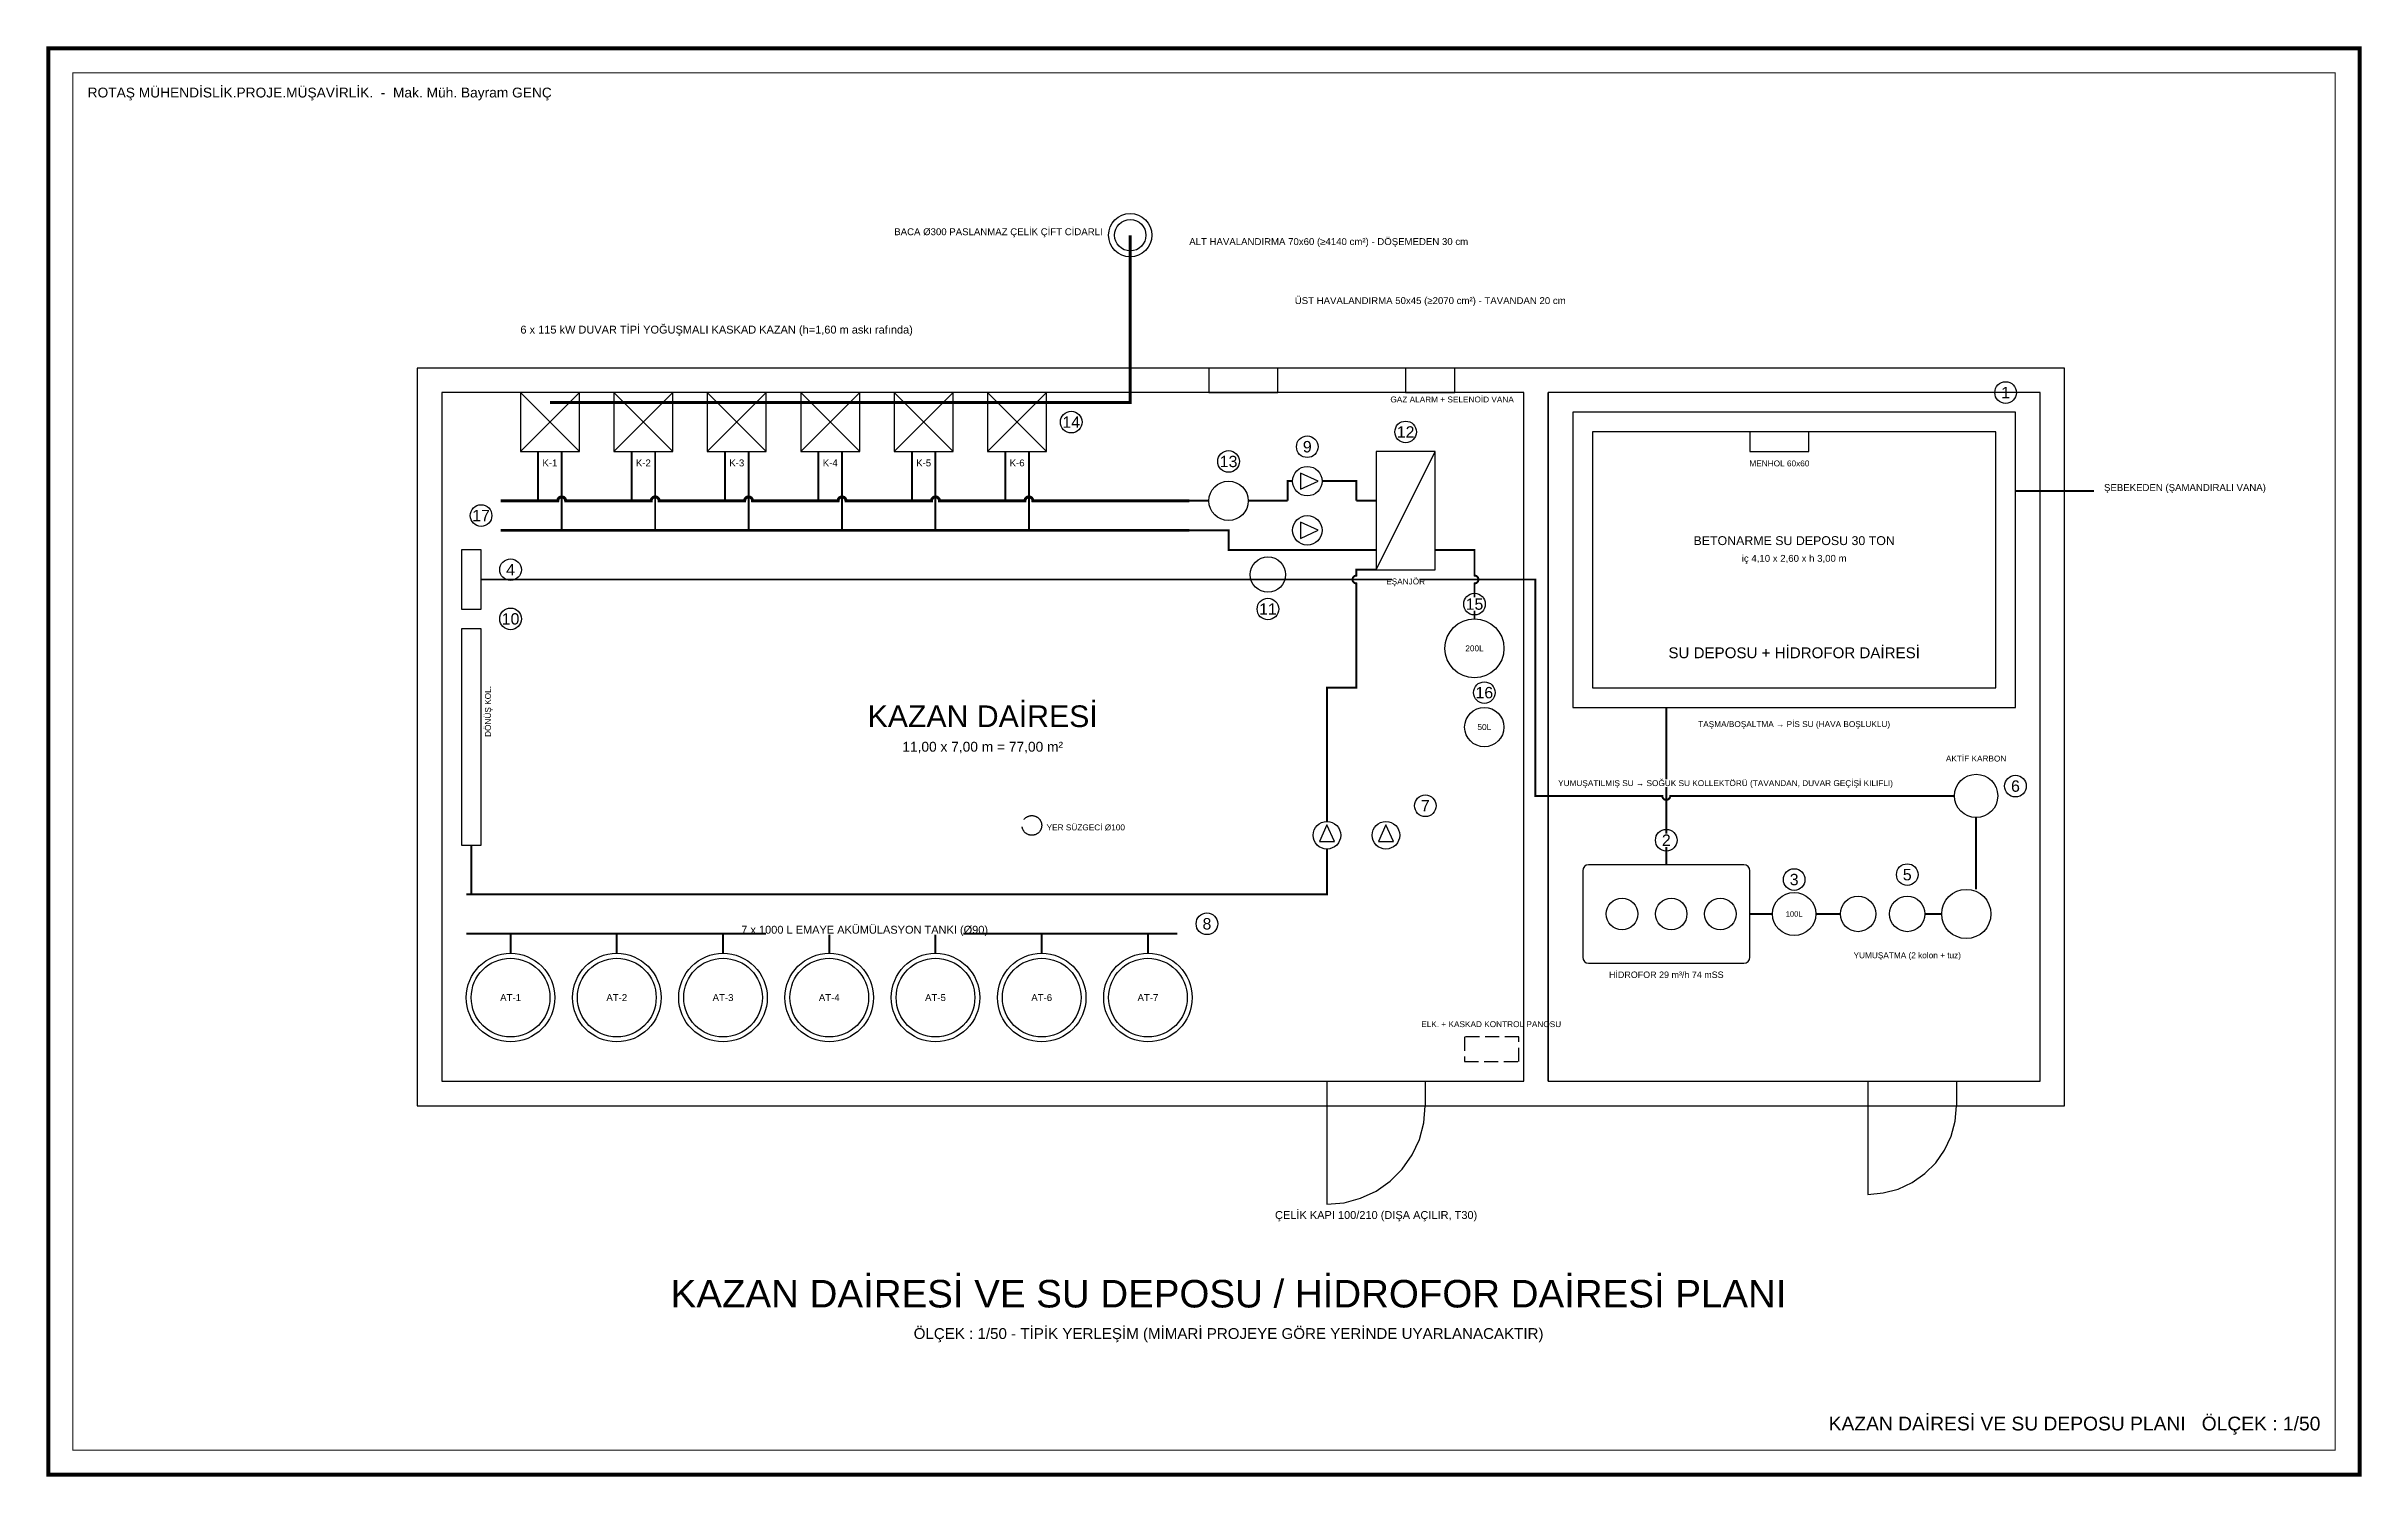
# Model space of a CAD drawing. Header units: centimetres. Extents: x -152 to 8002, y -202 to 1802.
# Drawn here: x 3898 to 6252, y -102 to 1352 of the extents above; entities that cross this region are included whole.
import ezdxf
from ezdxf.enums import TextEntityAlignment as Align

# ---------------------------------------------------------------- set-up
doc = ezdxf.new("R2010")
doc.units = ezdxf.units.CM
for name, pattern in [('BASMA HATTI', [31, 25, -6]), ('DASHDOT', [20, 14, -6]), ('ISITMA DONUS HATTI', [26, 20, -6]), ('PIS', [38, 30, -8])]:
    doc.linetypes.add(name, pattern=pattern)
for name, color, linetype in [('MIMARI', 8, 'CONTINUOUS'), ('MTY-BACA', 7, 'CONTINUOUS'), ('MTY-CIHAZ', 135, 'CONTINUOUS'), ('MTY-DOGALGAZ', 7, 'CONTINUOUS'), ('MTY-EKIPMAN-NO', 7, 'CONTINUOUS'), ('MTY-ELEKTRIK', 30, 'DASHDOT'), ('MTY-ISITMA-DONUS-BORU', 30, 'ISITMA DONUS HATTI'), ('MTY-ISITMA-GIDIS-BORU', 10, 'CONTINUOUS'), ('MTY-KAT-ADI', 1, 'CONTINUOUS'), ('MTY-PAFTA', 7, 'CONTINUOUS'), ('MTY-PIS-SU-BORUSU', 6, 'PIS'), ('MTY-PISSU-CAP', 211, 'CONTINUOUS'), ('MTY-SICAKSU-BORU', 1, 'BASMA HATTI'), ('MTY-SIRKULASYON-BORU', 7, 'CONTINUOUS'), ('MTY-SOGUKSU-BORU', 5, 'CONTINUOUS'), ('MTY-YAZI', 7, 'CONTINUOUS'), ('RAST-TEM-SU DEPOSU', 11, 'CONTINUOUS')]:
    doc.layers.add(name, color=color, linetype=linetype)
doc.layers.add('ROTAS-PAFTA-SINIRI', color=8, linetype='Continuous', plot=False)
doc.styles.add('ROTAS', font='arial.ttf')

msp = doc.modelspace()

# ---------------------------------------------------------------- texts
at = {"layer": 'MIMARI', "style": 'ROTAS'}
msp.add_text('ÇELİK KAPI 100/210 (DIŞA AÇILIR, T30)', height=8, dxfattribs=at).set_placement((5250, 160), align=Align.CENTER)
at = {"layer": 'MTY-BACA', "style": 'ROTAS'}
msp.add_text('BACA Ø300 PASLANMAZ ÇELİK ÇİFT CİDARLI', height=7, dxfattribs=at).set_placement((4972, 1160), align=Align.RIGHT)
at = {"layer": 'MTY-CIHAZ', "style": 'ROTAS'}
msp.add_text('6 x 115 kW DUVAR TİPİ YOĞUŞMALI KASKAD KAZAN (h=1,60 m askı rafında)', height=8, dxfattribs=at).set_placement((4380, 1060))
for s, height, p in [('K-1', 7, (4410, 925)), ('K-2', 7, (4505, 925)), ('K-3', 7, (4600, 925)), ('K-4', 7, (4695, 925)), ('K-5', 7, (4790, 925)), ('K-6', 7, (4885, 925)), ('AKTİF KARBON', 6, (5860, 625)), ('YUMUŞATMA (2 kolon + tuz)', 6, (5790, 425)), ('HİDROFOR 29 m³/h 74 mSS', 6.5, (5545, 405))]:
    msp.add_text(s, height=height, dxfattribs=at).set_placement(p, align=Align.CENTER)
for s, height, p in [('200L', 6, (5350, 740)), ('50L', 6, (5360, 660)), ('100L', 5.5, (5675, 470)), ('AT-1', 7, (4370, 385)), ('AT-2', 7, (4478, 385)), ('AT-3', 7, (4586, 385)), ('AT-4', 7, (4694, 385)), ('AT-5', 7, (4802, 385)), ('AT-6', 7, (4910, 385)), ('AT-7', 7, (5018, 385))]:
    msp.add_text(s, height=height, dxfattribs=at).set_placement(p, align=Align.MIDDLE_CENTER)
msp.add_text('DÖNÜŞ KOL.', height=6, rotation=90, dxfattribs=at).set_placement((4350, 650))
at = {"layer": 'MTY-DOGALGAZ', "style": 'ROTAS'}
msp.add_text('GAZ ALARM + SELENOİD VANA', height=6, dxfattribs=at).set_placement((5390, 990), align=Align.RIGHT)
at = {"layer": 'MTY-EKIPMAN-NO', "style": 'ROTAS'}
for s, height, p in [('1', 11.6, (5890, 1000)), ('14', 11.55, (4940, 970)), ('12', 11.55, (5280, 960)), ('9', 11.6, (5180, 945)), ('13', 11.55, (5100, 930)), ('17', 11.55, (4340, 875)), ('4', 11.6, (4370, 820)), ('11', 11.55, (5140, 780)), ('10', 11.55, (4370, 770)), ('16', 11.55, (5360, 695)), ('6', 11.6, (5900, 600)), ('7', 11.6, (5300, 580)), ('3', 11.6, (5675, 505)), ('5', 11.6, (5790, 510)), ('8', 11.6, (5078, 460))]:
    msp.add_text(s, height=height, dxfattribs=at).set_placement(p, align=Align.MIDDLE_CENTER)
at = {"layer": 'MTY-ELEKTRIK', "style": 'ROTAS'}
msp.add_text('ELK. + KASKAD KONTROL PANOSU', height=6, dxfattribs=at).set_placement((5367, 355), align=Align.CENTER)
at = {"layer": 'MTY-KAT-ADI', "style": 'ROTAS'}
for s, height, p in [('SU DEPOSU + HİDROFOR DAİRESİ', 11, (5675, 730)), ('KAZAN DAİRESİ', 22, (4850, 660)), ('KAZAN DAİRESİ VE SU DEPOSU / HİDROFOR DAİRESİ PLANI', 28, (5100, 70)), ('ÖLÇEK : 1/50 - TİPİK YERLEŞİM (MİMARİ PROJEYE GÖRE YERİNDE UYARLANACAKTIR)', 11, (5100, 38))]:
    msp.add_text(s, height=height, dxfattribs=at).set_placement(p, align=Align.CENTER)
at = {"layer": 'MTY-PAFTA', "style": 'ROTAS'}
msp.add_text('ROTAŞ MÜHENDİSLİK.PROJE.MÜŞAVİRLİK.  -  Mak. Müh. Bayram GENÇ', height=10, dxfattribs=at).set_placement((3940, 1300))
msp.add_text('KAZAN DAİRESİ VE SU DEPOSU PLANI   ÖLÇEK : 1/50', height=14, dxfattribs=at).set_placement((6210, -55), align=Align.RIGHT)
at = {"layer": 'MTY-PISSU-CAP', "style": 'ROTAS'}
msp.add_text('YER SÜZGECİ Ø100', height=6, dxfattribs=at).set_placement((4915, 555))
at = {"layer": 'MTY-SOGUKSU-BORU', "style": 'ROTAS'}
msp.add_text('ŞEBEKEDEN (ŞAMANDIRALI VANA)', height=7, dxfattribs=at).set_placement((5990, 900))
msp.add_text('TAŞMA/BOŞALTMA → PİS SU (HAVA BOŞLUKLU)', height=6, dxfattribs=at).set_placement((5675, 660), align=Align.CENTER)
at = {"layer": 'MTY-YAZI', "style": 'ROTAS'}
msp.add_text('ALT HAVALANDIRMA 70x60 (≥4140 cm²) - DÖŞEMEDEN 30 cm', height=7, dxfattribs=at).set_placement((5060, 1150))
for s, height, p in [('ÜST HAVALANDIRMA 50x45 (≥2070 cm²) - TAVANDAN 20 cm', 7, (5305, 1090)), ('MENHOL 60x60', 6, (5660, 925)), ('BETONARME SU DEPOSU 30 TON', 9, (5675, 845)), ('iç 4,10 x 2,60 x h 3,00 m', 7, (5675, 828)), ('11,00 x 7,00 m = 77,00 m²', 10, (4850, 635))]:
    msp.add_text(s, height=height, dxfattribs=at).set_placement(p, align=Align.CENTER)

# ---------------------------------------------------------------- blocks, each defined once
blk = doc.blocks.new('ROTAS_PAFTA')
blk.add_lwpolyline([(0, 0), (1, 0), (1, 1), (0, 1)], close=True)

# ---------------------------------------------------------------- linework, layer by layer
at = {"layer": 'MIMARI'}
for p, q in [((5400, 300), (5400, 1000)), ((5425, 300), (5425, 1000)), ((5200, 300), (5200, 275)), ((5300, 300), (5300, 275)), ((5750, 300), (5750, 275)), ((5840, 300), (5840, 275)), ((5200, 275), (5200, 175)), ((5750, 275), (5750, 185))]:
    msp.add_line(p, q, dxfattribs=at)
for points in [[(4275, 275), (5950, 275), (5950, 1025), (4275, 1025)], [(4300, 300), (5400, 300), (5400, 1000), (4300, 1000)], [(5425, 300), (5925, 300), (5925, 1000), (5425, 1000)]]:
    msp.add_lwpolyline(points, close=True, dxfattribs=at)
for points in [[(5200, 175), (5217.4, 176.5), (5234.2, 181), (5250, 188.4), (5264.3, 198.4), (5276.6, 210.7), (5286.6, 225), (5294, 240.8), (5298.5, 257.6), (5300, 275)], [(5750, 185), (5765.6, 186.4), (5780.8, 190.4), (5795, 197.1), (5807.9, 206.1), (5818.9, 217.1), (5827.9, 230), (5834.6, 244.2), (5838.6, 259.4), (5840, 275)]]:
    msp.add_lwpolyline(points, dxfattribs=at)
at = {"layer": 'MTY-BACA', "const_width": 3}
msp.add_lwpolyline([(4410, 990), (4885, 990), (5000, 990), (5000, 1060), (5000, 1160)], dxfattribs=at)
at = {"layer": 'MTY-BACA'}
for radius in [22, 16]:
    msp.add_circle((5000, 1160), radius, dxfattribs=at)
at = {"layer": 'MTY-CIHAZ'}
for p, q in [((4380, 940), (4440, 1000)), ((4380, 1000), (4440, 940)), ((4475, 940), (4535, 1000)), ((4475, 1000), (4535, 940)), ((4570, 940), (4630, 1000)), ((4570, 1000), (4630, 940)), ((4665, 940), (4725, 1000)), ((4665, 1000), (4725, 940)), ((4760, 940), (4820, 1000)), ((4760, 1000), (4820, 940)), ((4855, 940), (4915, 1000)), ((4855, 1000), (4915, 940)), ((5250, 820), (5310, 940))]:
    msp.add_line(p, q, dxfattribs=at)
for points in [[(5080, 1000), (5150, 1000), (5150, 1025), (5080, 1025)], [(5280, 1000), (5330, 1000), (5330, 1025), (5280, 1025)], [(4380, 940), (4440, 940), (4440, 1000), (4380, 1000)], [(4475, 940), (4535, 940), (4535, 1000), (4475, 1000)], [(4570, 940), (4630, 940), (4630, 1000), (4570, 1000)], [(4665, 940), (4725, 940), (4725, 1000), (4665, 1000)], [(4760, 940), (4820, 940), (4820, 1000), (4760, 1000)], [(4855, 940), (4915, 940), (4915, 1000), (4855, 1000)], [(5191.2, 910), (5173.2, 918.2), (5173.2, 901.8)], [(5250, 820), (5310, 820), (5310, 940), (5250, 940)], [(5191.2, 860), (5173.2, 868.2), (5173.2, 851.8)], [(4320, 780), (4340, 780), (4340, 840), (4320, 840)], [(4320, 540), (4340, 540), (4340, 760), (4320, 760)], [(5200, 560.5), (5192.3, 543.7), (5207.7, 543.7)], [(5260, 560.5), (5252.3, 543.7), (5267.7, 543.7)], [(5624, 420), (5626.3, 420.5), (5628.2, 421.8), (5629.5, 423.7), (5630, 426), (5630, 514), (5629.5, 516.3), (5628.2, 518.2), (5626.3, 519.5), (5624, 520), (5466, 520), (5463.7, 519.5), (5461.8, 518.2), (5460.5, 516.3), (5460, 514), (5460, 426), (5460.5, 423.7), (5461.8, 421.8), (5463.7, 420.5), (5466, 420)]]:
    msp.add_lwpolyline(points, close=True, dxfattribs=at)
for centre, radius in [((5180, 910), 15), ((5100, 890), 20), ((5180, 860), 15), ((5140, 815), 18), ((5350, 740), 30), ((5360, 660), 20), ((5860, 590), 22), ((5200, 550), 14), ((5260, 550), 14), ((5850, 470), 25), ((5500, 470), 16), ((5550, 470), 16), ((5600, 470), 16), ((5675, 470), 22), ((5740, 470), 18), ((5790, 470), 18), ((4370, 385), 45), ((4370, 385), 40), ((4478, 385), 45), ((4478, 385), 40), ((4586, 385), 45), ((4586, 385), 40), ((4694, 385), 45), ((4694, 385), 40), ((4802, 385), 45), ((4802, 385), 40), ((4910, 385), 45), ((4910, 385), 40), ((5018, 385), 45), ((5018, 385), 40)]:
    msp.add_circle(centre, radius, dxfattribs=at)
at = {"layer": 'MTY-EKIPMAN-NO'}
for centre in [(5890, 1000), (4940, 970), (5280, 960), (5180, 945), (5100, 930), (4340, 875), (4370, 820), (4370, 770), (5140, 780), (5350, 785), (5360, 695), (5300, 580), (5900, 600), (5545, 545), (5790, 510), (5675, 505), (5078, 460)]:
    msp.add_circle(centre, 11, dxfattribs=at)
at = {"layer": 'MTY-ELEKTRIK'}
msp.add_lwpolyline([(5340, 320), (5395, 320), (5395, 345), (5340, 345)], close=True, dxfattribs=at)
at = {"layer": 'MTY-ISITMA-DONUS-BORU'}
for points, const_width in [([(4422, 940), (4422, 860)], 2), ([(4517, 940), (4517, 860)], 2), ([(4612, 940), (4612, 860)], 2), ([(4707, 940), (4707, 860)], 2), ([(4802, 940), (4802, 860)], 2), ([(4897, 940), (4897, 860)], 2), ([(4360, 860), (5060, 860)], 3), ([(5250, 840), (5100, 840), (5100, 860), (5060, 860)], 2), ([(5310, 840), (5350, 840), (5350, 814), (5351, 813.9), (5352, 813.5), (5352.8, 812.8), (5353.5, 812), (5353.9, 811), (5354, 810), (5353.9, 809), (5353.5, 808), (5352.8, 807.2), (5352, 806.5), (5351, 806.1), (5350, 806), (5350, 770)], 2)]:
    msp.add_lwpolyline(points, dxfattribs=dict(at, const_width=const_width))
at = {"layer": 'MTY-ISITMA-GIDIS-BORU'}
for points, const_width in [([(4398, 940), (4398, 890)], 2), ([(4493, 940), (4493, 890)], 2), ([(4588, 940), (4588, 890)], 2), ([(4683, 940), (4683, 890)], 2), ([(4778, 940), (4778, 890)], 2), ([(4873, 940), (4873, 890)], 2), ([(4360, 890), (4418, 890), (4418.1, 891), (4418.5, 892), (4419.2, 892.8), (4420, 893.5), (4421, 893.9), (4422, 894), (4423, 893.9), (4424, 893.5), (4424.8, 892.8), (4425.5, 892), (4425.9, 891), (4426, 890), (4513, 890), (4513.1, 891), (4513.5, 892), (4514.2, 892.8), (4515, 893.5), (4516, 893.9), (4517, 894), (4518, 893.9), (4519, 893.5), (4519.8, 892.8), (4520.5, 892), (4520.9, 891), (4521, 890), (4608, 890), (4608.1, 891), (4608.5, 892), (4609.2, 892.8), (4610, 893.5), (4611, 893.9), (4612, 894), (4613, 893.9), (4614, 893.5), (4614.8, 892.8), (4615.5, 892), (4615.9, 891), (4616, 890), (4703, 890), (4703.1, 891), (4703.5, 892), (4704.2, 892.8), (4705, 893.5), (4706, 893.9), (4707, 894), (4708, 893.9), (4709, 893.5), (4709.8, 892.8), (4710.5, 892), (4710.9, 891), (4711, 890), (4798, 890), (4798.1, 891), (4798.5, 892), (4799.2, 892.8), (4800, 893.5), (4801, 893.9), (4802, 894), (4803, 893.9), (4804, 893.5), (4804.8, 892.8), (4805.5, 892), (4805.9, 891), (4806, 890), (4893, 890), (4893.1, 891), (4893.5, 892), (4894.2, 892.8), (4895, 893.5), (4896, 893.9), (4897, 894), (4898, 893.9), (4899, 893.5), (4899.8, 892.8), (4900.5, 892), (4900.9, 891), (4901, 890), (5060, 890)], 3), ([(5160, 890), (5160, 910), (5165, 910)], 2), ([(5195, 910), (5230, 910), (5230, 890)], 2), ([(5060, 890), (5080, 890)], 2), ([(5120, 890), (5160, 890)], 2), ([(5230, 890), (5250, 890)], 2)]:
    msp.add_lwpolyline(points, dxfattribs=dict(at, const_width=const_width))
at = {"layer": 'MTY-PAFTA'}
for points, const_width in [([(3900, -100), (6250, -100), (6250, 1350), (3900, 1350)], 4), ([(3925, -75), (6225, -75), (6225, 1325), (3925, 1325)], 1)]:
    msp.add_lwpolyline(points, close=True, dxfattribs=dict(at, const_width=const_width))
at = {"layer": 'MTY-PIS-SU-BORUSU'}
msp.add_circle((4900, 560), 10, dxfattribs=at)
at = {"layer": 'MTY-SICAKSU-BORU', "const_width": 2}
for points in [[(4325, 450), (5048, 450)], [(4370, 430), (4370, 450)], [(4478, 430), (4478, 450)], [(4586, 430), (4586, 450)], [(4694, 430), (4694, 450)], [(4802, 430), (4802, 450)], [(4910, 430), (4910, 450)], [(5018, 430), (5018, 450)]]:
    msp.add_lwpolyline(points, dxfattribs=at)
at = {"layer": 'MTY-SIRKULASYON-BORU', "const_width": 2}
for points in [[(5200, 564), (5200, 700), (5230, 700), (5230, 806), (5229, 806.1), (5228, 806.5), (5227.2, 807.2), (5226.5, 808), (5226.1, 809), (5226, 810), (5226.1, 811), (5226.5, 812), (5227.2, 812.8), (5228, 813.5), (5229, 813.9), (5230, 814), (5230, 820), (5250, 820)], [(4330, 540), (4330, 490), (4340, 490)], [(5048, 490), (5200, 490), (5200, 536)], [(4325, 490), (5048, 490)]]:
    msp.add_lwpolyline(points, dxfattribs=at)
at = {"layer": 'MTY-SOGUKSU-BORU', "const_width": 2}
for points in [[(5900, 900), (5980, 900)], [(5838, 590), (5549, 590), (5548.9, 589), (5548.5, 588), (5547.8, 587.2), (5547, 586.5), (5546, 586.1), (5545, 586), (5544, 586.1), (5543, 586.5), (5542.2, 587.2), (5541.5, 588), (5541.1, 589), (5541, 590), (5412, 590), (5412, 810), (4340, 810)], [(5545, 680), (5545, 520)], [(5860, 495), (5860, 568)], [(5630, 470), (5653, 470)], [(5697, 470), (5722, 470)], [(5808, 470), (5825, 470)]]:
    msp.add_lwpolyline(points, dxfattribs=at)
at = {"layer": 'RAST-TEM-SU DEPOSU'}
for points in [[(5450, 680), (5900, 680), (5900, 980), (5450, 980)], [(5470, 700), (5880, 700), (5880, 960), (5470, 960)], [(5630, 940), (5690, 940), (5690, 960), (5630, 960)]]:
    msp.add_lwpolyline(points, close=True, dxfattribs=at)

# ---------------------------------------------------------------- block references
at = {"layer": 'ROTAS-PAFTA-SINIRI', "xscale": 2350, "yscale": 1450}
msp.add_blockref('ROTAS_PAFTA', (3900, -100), dxfattribs=at)

msp.set_redraw_order([(e.dxf.handle, doc.entitydb.next_handle()) for e in msp.query("TEXT MTEXT ATTDEF DIMENSION ARC_DIMENSION")])  # texts and dimensions are drawn at this point

# ---------------------------------------------------------------- next in the draw order: wipeouts: each hides what was drawn before it
for points in [[(5294, 804), (5266, 804), (5266, 812), (5294, 812)], [(5358.2, 778.2), (5341.8, 778.2), (5341.8, 791.8), (5358.2, 791.8)], [(5696.4, 599), (5434, 599), (5434, 607), (5696.4, 607)], [(5549.6, 538.2), (5540.4, 538.2), (5540.4, 551.8), (5549.6, 551.8)], [(4830.2, 449), (4629.8, 449), (4629.8, 459), (4830.2, 459)]]:
    msp.add_wipeout(points)

# ---------------------------------------------------------------- next in the draw order: texts
at = {"layer": 'MTY-CIHAZ', "style": 'ROTAS'}
for s, height, p in [('EŞANJÖR', 6, (5280, 805)), ('7 x 1000 L EMAYE AKÜMÜLASYON TANKI (Ø90)', 8, (4730, 450))]:
    msp.add_text(s, height=height, dxfattribs=at).set_placement(p, align=Align.CENTER)
at = {"layer": 'MTY-EKIPMAN-NO', "style": 'ROTAS'}
for s, height, p in [('15', 11.55, (5350, 785)), ('2', 11.6, (5545, 545))]:
    msp.add_text(s, height=height, dxfattribs=at).set_placement(p, align=Align.MIDDLE_CENTER)
at = {"layer": 'MTY-SOGUKSU-BORU', "style": 'ROTAS'}
msp.add_text('YUMUŞATILMIŞ SU → SOĞUK SU KOLLEKTÖRÜ (TAVANDAN, DUVAR GEÇİŞİ KILIFLI)', height=6, dxfattribs=at).set_placement((5435, 600))

doc.saveas('drawing.dxf')
